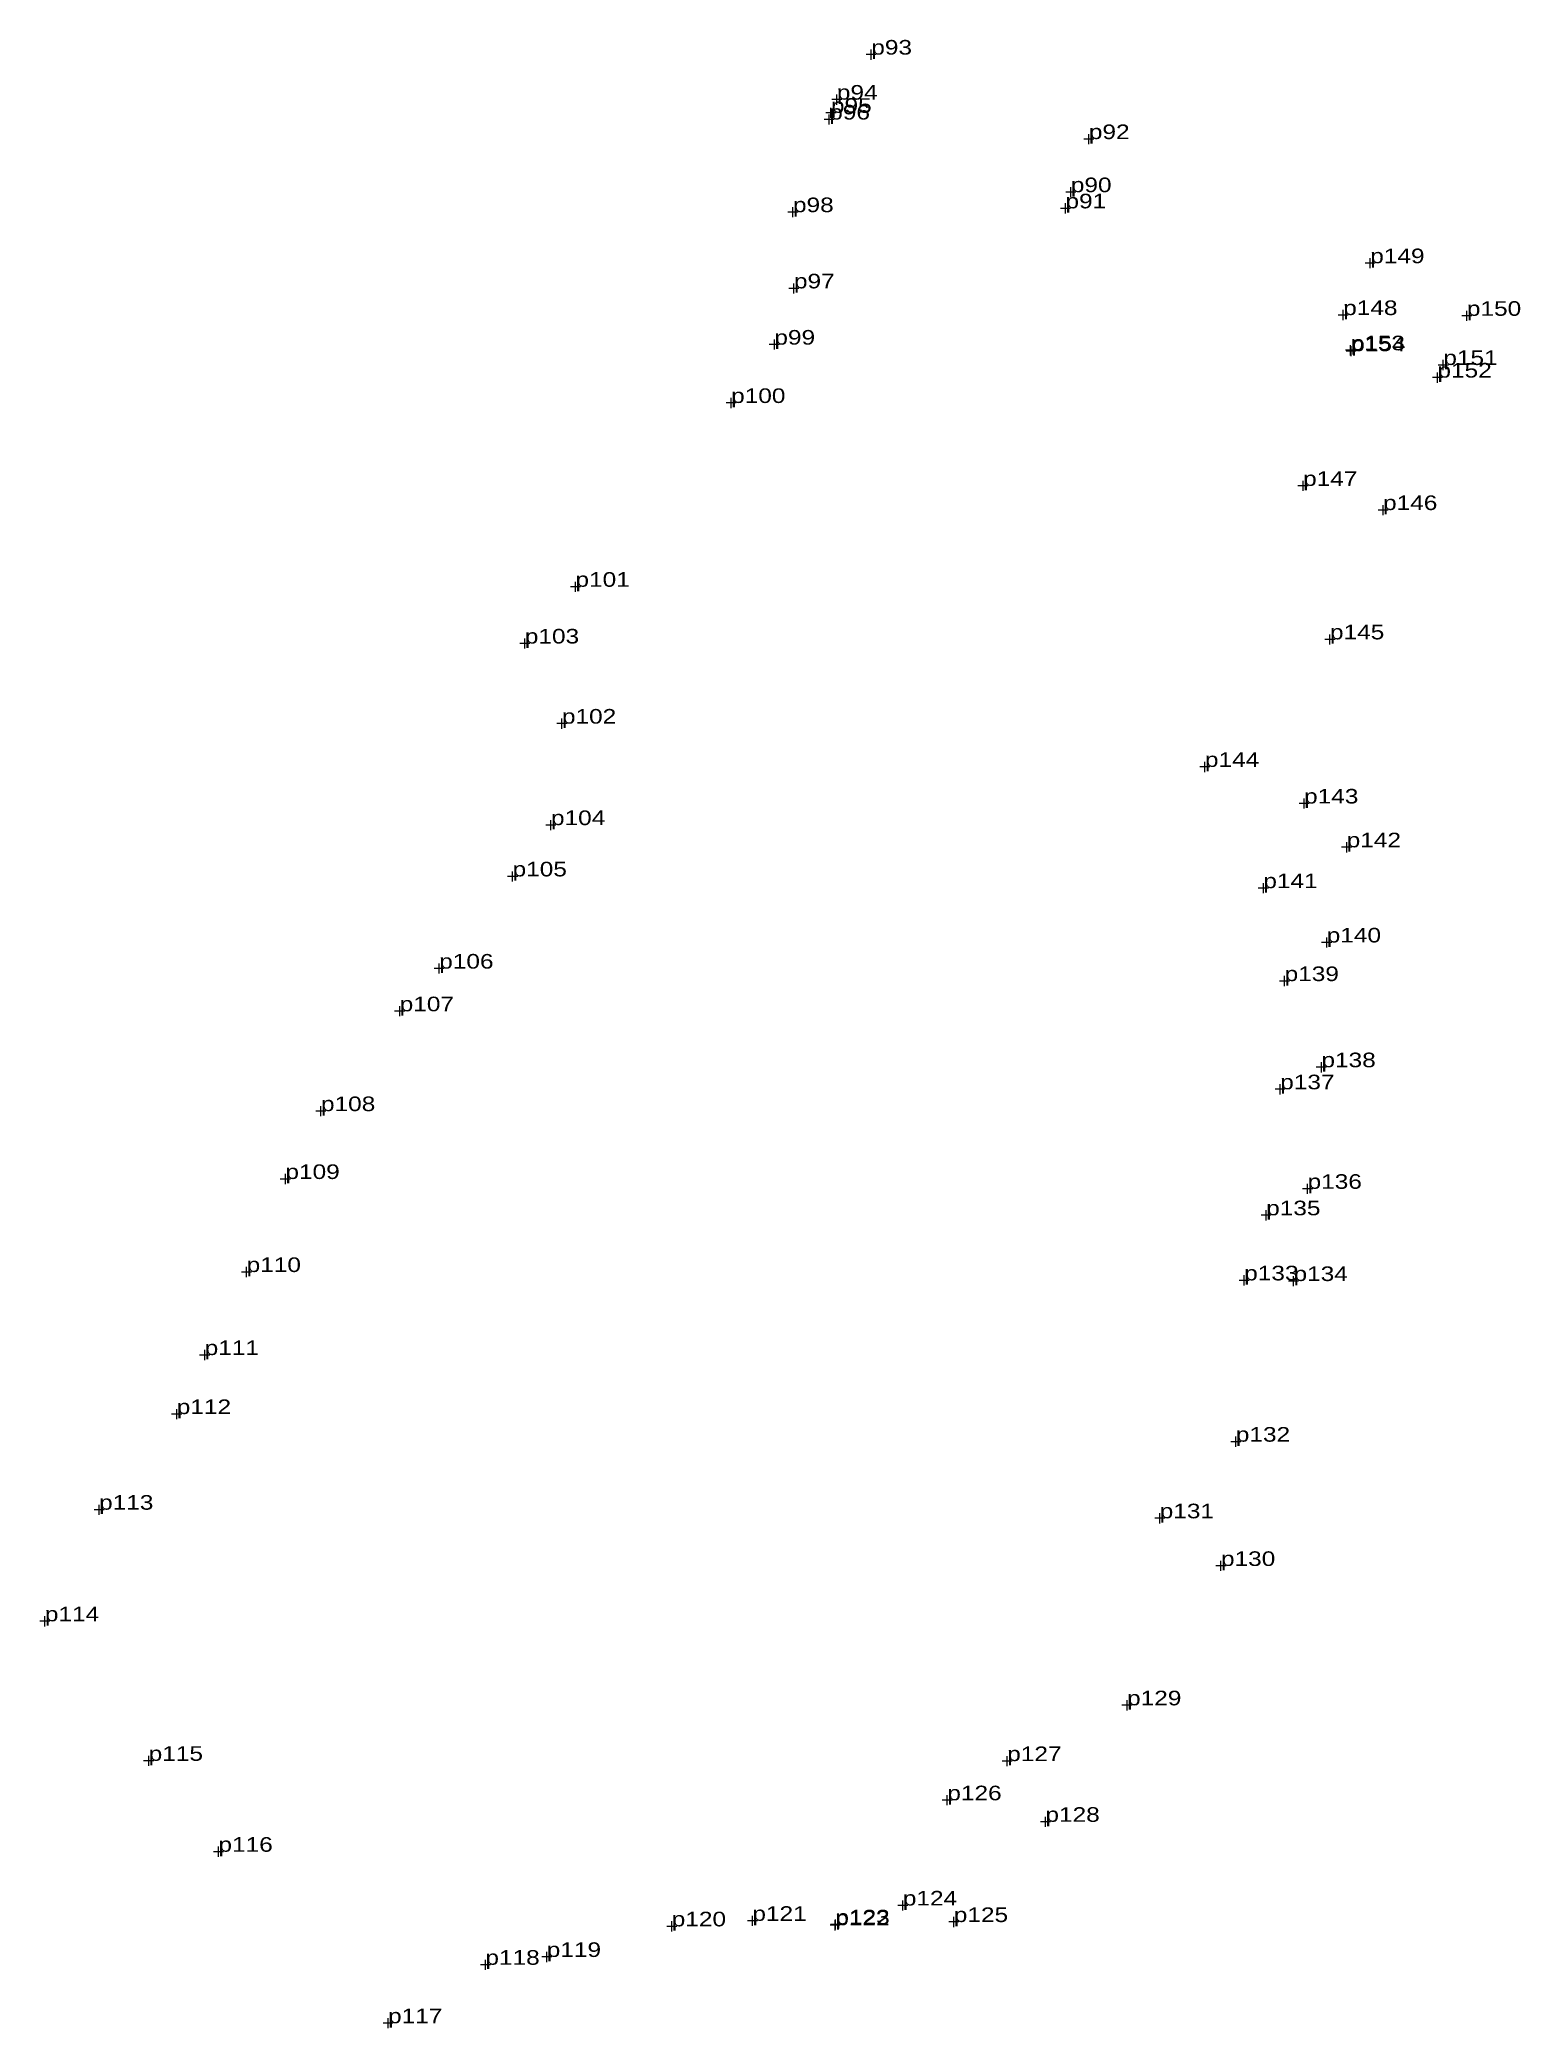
# Model space of a CAD drawing. Header units: metres. Extents: x 536275 to 560205, y 1827744 to 1849981.
# Drawn here: x 544880.1 to 545062.5, y 1831862.3 to 1832107.3 of the extents above; entities that cross this region are included whole.
import ezdxf

# ---------------------------------------------------------------- set-up
doc = ezdxf.new("R2010")
doc.units = ezdxf.units.M
doc.header["$LTSCALE"] = 0.72
doc.layers.add('12', color=7, linetype='Continuous')
doc.layers.add('7', color=7, linetype='Continuous', lineweight=13)

msp = doc.modelspace()

# ---------------------------------------------------------------- texts
at = {"layer": '12', "width": 1.25}
for s, p in [('p93', (544982.55, 1832105.48)), ('p93', (544982.55, 1832105.48)), ('p95', (544977.58, 1832098.31)), ('p95', (544977.58, 1832098.31)), ('p94', (544978.31, 1832099.93)), ('p94', (544978.31, 1832099.93)), ('p96', (544977.37, 1832097.48)), ('p96', (544977.37, 1832097.48)), ('p92', (545009.36, 1832095.07)), ('p92', (545009.36, 1832095.07)), ('p90', (545007.14, 1832088.53)), ('p90', (545007.14, 1832088.53)), ('p98', (544972.9, 1832086.07)), ('p98', (544972.9, 1832086.07)), ('p91', (545006.48, 1832086.54)), ('p91', (545006.48, 1832086.54)), ('p149', (545044.03, 1832079.78)), ('p149', (545044.03, 1832079.78)), ('p97', (544973.02, 1832076.68)), ('p97', (544973.02, 1832076.68)), ('p148', (545040.7, 1832073.39)), ('p148', (545040.7, 1832073.39)), ('p150', (545055.94, 1832073.3)), ('p150', (545055.94, 1832073.3)), ('p99', (544970.61, 1832069.75)), ('p99', (544970.61, 1832069.75)), ('p153', (545041.62, 1832069.05)), ('p153', (545041.62, 1832069.05)), ('p154', (545041.69, 1832068.94)), ('p154', (545041.69, 1832068.94)), ('p151', (545053.04, 1832067.24)), ('p151', (545053.04, 1832067.24)), ('p152', (545052.31, 1832065.69)), ('p152', (545052.31, 1832065.69)), ('p100', (544965.28, 1832062.56)), ('p100', (544965.28, 1832062.56)), ('p147', (545035.76, 1832052.35)), ('p147', (545035.76, 1832052.35)), ('p146', (545045.61, 1832049.37)), ('p146', (545045.61, 1832049.37)), ('p101', (544946.1, 1832039.92)), ('p101', (544946.1, 1832039.92)), ('p103', (544939.86, 1832032.93)), ('p103', (544939.86, 1832032.93)), ('p145', (545039.07, 1832033.44)), ('p145', (545039.07, 1832033.44)), ('p102', (544944.43, 1832023.06)), ('p102', (544944.43, 1832023.06)), ('p144', (545023.66, 1832017.73)), ('p144', (545023.66, 1832017.73)), ('p143', (545035.88, 1832013.22)), ('p143', (545035.88, 1832013.22)), ('p104', (544943.08, 1832010.56)), ('p104', (544943.08, 1832010.56)), ('p142', (545041.13, 1832007.82)), ('p142', (545041.13, 1832007.82)), ('p105', (544938.35, 1832004.24)), ('p105', (544938.35, 1832004.24)), ('p141', (545030.86, 1832002.79)), ('p141', (545030.86, 1832002.79)), ('p140', (545038.67, 1831996.1)), ('p140', (545038.67, 1831996.1)), ('p106', (544929.31, 1831992.88)), ('p106', (544929.31, 1831992.88)), ('p139', (545033.48, 1831991.34)), ('p139', (545033.48, 1831991.34)), ('p107', (544924.44, 1831987.62)), ('p107', (544924.44, 1831987.62)), ('p138', (545038.02, 1831980.73)), ('p138', (545038.02, 1831980.73)), ('p137', (545032.94, 1831978.01)), ('p137', (545032.94, 1831978.01)), ('p108', (544914.74, 1831975.32)), ('p108', (544914.74, 1831975.32)), ('p109', (544910.36, 1831966.96)), ('p109', (544910.36, 1831966.96)), ('p136', (545036.31, 1831965.75)), ('p136', (545036.31, 1831965.75)), ('p135', (545031.21, 1831962.49)), ('p135', (545031.21, 1831962.49)), ('p110', (544905.58, 1831955.5)), ('p110', (544905.58, 1831955.5)), ('p133', (545028.5, 1831954.47)), ('p133', (545028.5, 1831954.47)), ('p134', (545034.58, 1831954.39)), ('p134', (545034.58, 1831954.39)), ('p111', (544900.41, 1831945.27)), ('p111', (544900.41, 1831945.27)), ('p112', (544896.97, 1831938)), ('p112', (544896.97, 1831938)), ('p132', (545027.47, 1831934.6)), ('p132', (545027.47, 1831934.6)), ('p113', (544887.4, 1831926.22)), ('p113', (544887.4, 1831926.22)), ('p131', (545018.09, 1831925.16)), ('p131', (545018.09, 1831925.16)), ('p130', (545025.64, 1831919.29)), ('p130', (545025.64, 1831919.29)), ('p114', (544880.72, 1831912.47)), ('p114', (544880.72, 1831912.47)), ('p129', (545014.07, 1831902.12)), ('p129', (545014.07, 1831902.12)), ('p115', (544893.51, 1831895.28)), ('p115', (544893.51, 1831895.28)), ('p127', (544999.3, 1831895.25)), ('p127', (544999.3, 1831895.25)), ('p126', (544991.92, 1831890.42)), ('p126', (544991.92, 1831890.42)), ('p128', (545004.01, 1831887.77)), ('p128', (545004.01, 1831887.77)), ('p116', (544902.11, 1831884.08)), ('p116', (544902.11, 1831884.08)), ('p124', (544986.44, 1831877.46)), ('p124', (544986.44, 1831877.46)), ('p120', (544957.96, 1831874.89)), ('p120', (544957.96, 1831874.89)), ('p121', (544967.9, 1831875.57)), ('p121', (544967.9, 1831875.57)), ('p122', (544978.11, 1831875.03)), ('p122', (544978.11, 1831875.03)), ('p123', (544978.13, 1831875.13)), ('p123', (544978.13, 1831875.13)), ('p125', (544992.72, 1831875.42)), ('p125', (544992.72, 1831875.42)), ('p118', (544935, 1831870.16)), ('p118', (544935, 1831870.16)), ('p119', (544942.56, 1831871.12)), ('p119', (544942.56, 1831871.12)), ('p117', (544923.01, 1831862.96)), ('p117', (544923.01, 1831862.96))]:
    msp.add_text(s, height=1.8, dxfattribs=at).set_placement(p)

# ---------------------------------------------------------------- linework, layer by layer
at = {"layer": '7'}
for p, q in [((544983.17, 1832105.48), (544981.92, 1832105.48)), ((544983.17, 1832105.48), (544981.92, 1832105.48)), ((544982.55, 1832104.85), (544982.55, 1832106.1)), ((544982.55, 1832104.85), (544982.55, 1832106.1)), ((544978.94, 1832099.93), (544977.69, 1832099.93)), ((544978.94, 1832099.93), (544977.69, 1832099.93)), ((544978.31, 1832099.31), (544978.31, 1832100.56)), ((544978.31, 1832099.31), (544978.31, 1832100.56)), ((544977.99, 1832097.48), (544976.74, 1832097.48)), ((544977.99, 1832097.48), (544976.74, 1832097.48)), ((544978.21, 1832098.31), (544976.96, 1832098.31)), ((544978.21, 1832098.31), (544976.96, 1832098.31)), ((544977.37, 1832096.86), (544977.37, 1832098.11)), ((544977.37, 1832096.86), (544977.37, 1832098.11)), ((544977.58, 1832097.69), (544977.58, 1832098.94)), ((544977.58, 1832097.69), (544977.58, 1832098.94)), ((545009.98, 1832095.07), (545008.74, 1832095.07)), ((545009.98, 1832095.07), (545008.74, 1832095.07)), ((545009.36, 1832094.44), (545009.36, 1832095.69)), ((545009.36, 1832094.44), (545009.36, 1832095.69)), ((545007.77, 1832088.53), (545006.52, 1832088.53)), ((545007.77, 1832088.53), (545006.52, 1832088.53)), ((545007.15, 1832087.91), (545007.15, 1832089.16)), ((545007.15, 1832087.91), (545007.15, 1832089.16)), ((544973.53, 1832086.07), (544972.28, 1832086.07)), ((544973.53, 1832086.07), (544972.28, 1832086.07)), ((544972.9, 1832085.45), (544972.9, 1832086.69)), ((544972.9, 1832085.45), (544972.9, 1832086.69)), ((545007.1, 1832086.54), (545005.85, 1832086.54)), ((545007.1, 1832086.54), (545005.85, 1832086.54)), ((545006.48, 1832085.92), (545006.48, 1832087.16)), ((545006.48, 1832085.92), (545006.48, 1832087.16)), ((545044.03, 1832079.15), (545044.03, 1832080.4)), ((545044.03, 1832079.15), (545044.03, 1832080.4)), ((545044.66, 1832079.78), (545043.41, 1832079.78)), ((545044.66, 1832079.78), (545043.41, 1832079.78)), ((544973.64, 1832076.67), (544972.39, 1832076.67)), ((544973.64, 1832076.67), (544972.39, 1832076.67)), ((544973.02, 1832076.05), (544973.02, 1832077.3)), ((544973.02, 1832076.05), (544973.02, 1832077.3)), ((545041.33, 1832073.39), (545040.08, 1832073.39)), ((545041.33, 1832073.39), (545040.08, 1832073.39)), ((545040.7, 1832072.77), (545040.7, 1832074.02)), ((545040.7, 1832072.77), (545040.7, 1832074.02)), ((545056.57, 1832073.3), (545055.32, 1832073.3)), ((545056.57, 1832073.3), (545055.32, 1832073.3)), ((545055.94, 1832072.68), (545055.94, 1832073.93)), ((545055.94, 1832072.68), (545055.94, 1832073.93)), ((544970.61, 1832069.13), (544970.61, 1832070.38)), ((544970.61, 1832069.13), (544970.61, 1832070.38)), ((544971.23, 1832069.75), (544969.98, 1832069.75)), ((544971.23, 1832069.75), (544969.98, 1832069.75)), ((545042.24, 1832069.05), (545040.99, 1832069.05)), ((545042.24, 1832069.05), (545040.99, 1832069.05)), ((545042.31, 1832068.94), (545041.06, 1832068.94)), ((545042.31, 1832068.94), (545041.06, 1832068.94)), ((545041.62, 1832068.42), (545041.62, 1832069.67)), ((545041.62, 1832068.42), (545041.62, 1832069.67)), ((545041.69, 1832068.32), (545041.69, 1832069.57)), ((545041.69, 1832068.32), (545041.69, 1832069.57)), ((545053.03, 1832066.62), (545053.03, 1832067.87)), ((545053.03, 1832066.62), (545053.03, 1832067.87)), ((545052.93, 1832065.69), (545051.69, 1832065.69)), ((545052.93, 1832065.69), (545051.69, 1832065.69)), ((545052.31, 1832065.06), (545052.31, 1832066.31)), ((545052.31, 1832065.06), (545052.31, 1832066.31)), ((545053.66, 1832067.24), (545052.41, 1832067.24)), ((545053.66, 1832067.24), (545052.41, 1832067.24)), ((544965.28, 1832061.93), (544965.28, 1832063.18)), ((544965.28, 1832061.93), (544965.28, 1832063.18)), ((544965.91, 1832062.56), (544964.66, 1832062.56)), ((544965.91, 1832062.56), (544964.66, 1832062.56)), ((545036.38, 1832052.35), (545035.13, 1832052.35)), ((545036.38, 1832052.35), (545035.13, 1832052.35)), ((545035.75, 1832051.73), (545035.75, 1832052.98)), ((545035.75, 1832051.73), (545035.75, 1832052.98)), ((545046.24, 1832049.37), (545044.99, 1832049.37)), ((545046.24, 1832049.37), (545044.99, 1832049.37)), ((545045.61, 1832048.74), (545045.61, 1832049.99)), ((545045.61, 1832048.74), (545045.61, 1832049.99)), ((544946.72, 1832039.92), (544945.47, 1832039.92)), ((544946.72, 1832039.92), (544945.47, 1832039.92)), ((544946.09, 1832039.29), (544946.09, 1832040.54)), ((544946.09, 1832039.29), (544946.09, 1832040.54)), ((544939.87, 1832032.31), (544939.87, 1832033.56)), ((544939.87, 1832032.31), (544939.87, 1832033.56)), ((545039.7, 1832033.44), (545038.45, 1832033.44)), ((545039.7, 1832033.44), (545038.45, 1832033.44)), ((545039.07, 1832032.81), (545039.07, 1832034.06)), ((545039.07, 1832032.81), (545039.07, 1832034.06)), ((544940.49, 1832032.93), (544939.24, 1832032.93)), ((544940.49, 1832032.93), (544939.24, 1832032.93)), ((544944.43, 1832022.43), (544944.43, 1832023.68)), ((544944.43, 1832022.43), (544944.43, 1832023.68)), ((544945.06, 1832023.06), (544943.81, 1832023.06)), ((544945.06, 1832023.06), (544943.81, 1832023.06)), ((545024.28, 1832017.73), (545023.03, 1832017.73)), ((545024.28, 1832017.73), (545023.03, 1832017.73)), ((545023.66, 1832017.1), (545023.66, 1832018.35)), ((545023.66, 1832017.1), (545023.66, 1832018.35)), ((545035.88, 1832012.59), (545035.88, 1832013.84)), ((545035.88, 1832012.59), (545035.88, 1832013.84)), ((545036.51, 1832013.22), (545035.26, 1832013.22)), ((545036.51, 1832013.22), (545035.26, 1832013.22)), ((544943.7, 1832010.56), (544942.45, 1832010.56)), ((544943.7, 1832010.56), (544942.45, 1832010.56)), ((544943.08, 1832009.93), (544943.08, 1832011.18)), ((544943.08, 1832009.93), (544943.08, 1832011.18)), ((545041.75, 1832007.82), (545040.51, 1832007.82)), ((545041.75, 1832007.82), (545040.51, 1832007.82)), ((545041.13, 1832007.2), (545041.13, 1832008.45)), ((545041.13, 1832007.2), (545041.13, 1832008.45)), ((544938.98, 1832004.24), (544937.73, 1832004.24)), ((544938.98, 1832004.24), (544937.73, 1832004.24)), ((544938.35, 1832003.61), (544938.35, 1832004.86)), ((544938.35, 1832003.61), (544938.35, 1832004.86)), ((545031.49, 1832002.79), (545030.24, 1832002.79)), ((545031.49, 1832002.79), (545030.24, 1832002.79)), ((545030.86, 1832002.16), (545030.86, 1832003.41)), ((545030.86, 1832002.16), (545030.86, 1832003.41)), ((545038.67, 1831995.47), (545038.67, 1831996.72)), ((545038.67, 1831995.47), (545038.67, 1831996.72)), ((545039.29, 1831996.1), (545038.04, 1831996.1)), ((545039.29, 1831996.1), (545038.04, 1831996.1)), ((544929.93, 1831992.89), (544928.68, 1831992.89)), ((544929.93, 1831992.89), (544928.68, 1831992.89)), ((544929.31, 1831992.26), (544929.31, 1831993.51)), ((544929.31, 1831992.26), (544929.31, 1831993.51)), ((545033.48, 1831990.72), (545033.48, 1831991.97)), ((545033.48, 1831990.72), (545033.48, 1831991.97)), ((545034.1, 1831991.34), (545032.86, 1831991.34)), ((545034.1, 1831991.34), (545032.86, 1831991.34)), ((544925.07, 1831987.62), (544923.82, 1831987.62)), ((544925.07, 1831987.62), (544923.82, 1831987.62)), ((544924.44, 1831987), (544924.44, 1831988.25)), ((544924.44, 1831987), (544924.44, 1831988.25)), ((545038.64, 1831980.73), (545037.39, 1831980.73)), ((545038.64, 1831980.73), (545037.39, 1831980.73)), ((545038.02, 1831980.1), (545038.02, 1831981.35)), ((545038.02, 1831980.1), (545038.02, 1831981.35)), ((545033.57, 1831978.01), (545032.32, 1831978.01)), ((545033.57, 1831978.01), (545032.32, 1831978.01)), ((545032.94, 1831977.39), (545032.94, 1831978.63)), ((545032.94, 1831977.39), (545032.94, 1831978.63)), ((544915.36, 1831975.32), (544914.12, 1831975.32)), ((544915.36, 1831975.32), (544914.12, 1831975.32)), ((544914.74, 1831974.69), (544914.74, 1831975.94)), ((544914.74, 1831974.69), (544914.74, 1831975.94)), ((544910.36, 1831966.34), (544910.36, 1831967.58)), ((544910.36, 1831966.34), (544910.36, 1831967.58)), ((544910.98, 1831966.96), (544909.73, 1831966.96)), ((544910.98, 1831966.96), (544909.73, 1831966.96)), ((545036.94, 1831965.75), (545035.69, 1831965.75)), ((545036.94, 1831965.75), (545035.69, 1831965.75)), ((545036.31, 1831965.12), (545036.31, 1831966.37)), ((545036.31, 1831965.12), (545036.31, 1831966.37)), ((545031.84, 1831962.49), (545030.59, 1831962.49)), ((545031.84, 1831962.49), (545030.59, 1831962.49)), ((545031.21, 1831961.86), (545031.21, 1831963.11)), ((545031.21, 1831961.86), (545031.21, 1831963.11)), ((544906.2, 1831955.5), (544904.95, 1831955.5)), ((544906.2, 1831955.5), (544904.95, 1831955.5)), ((544905.58, 1831954.87), (544905.58, 1831956.12)), ((544905.58, 1831954.87), (544905.58, 1831956.12)), ((545028.5, 1831953.85), (545028.5, 1831955.1)), ((545028.5, 1831953.85), (545028.5, 1831955.1)), ((545029.13, 1831954.47), (545027.88, 1831954.47)), ((545029.13, 1831954.47), (545027.88, 1831954.47)), ((545035.2, 1831954.39), (545033.96, 1831954.39)), ((545035.2, 1831954.39), (545033.96, 1831954.39)), ((545034.58, 1831953.76), (545034.58, 1831955.01)), ((545034.58, 1831953.76), (545034.58, 1831955.01)), ((544901.03, 1831945.27), (544899.79, 1831945.27)), ((544901.03, 1831945.27), (544899.79, 1831945.27)), ((544900.41, 1831944.65), (544900.41, 1831945.9)), ((544900.41, 1831944.65), (544900.41, 1831945.9)), ((544897.59, 1831938), (544896.34, 1831938)), ((544897.59, 1831938), (544896.34, 1831938)), ((544896.97, 1831937.38), (544896.97, 1831938.62)), ((544896.97, 1831937.38), (544896.97, 1831938.62)), ((545028.09, 1831934.6), (545026.84, 1831934.6)), ((545028.09, 1831934.6), (545026.84, 1831934.6)), ((545027.47, 1831933.98), (545027.47, 1831935.23)), ((545027.47, 1831933.98), (545027.47, 1831935.23)), ((544888.02, 1831926.22), (544886.78, 1831926.22)), ((544888.02, 1831926.22), (544886.78, 1831926.22)), ((544887.4, 1831925.59), (544887.4, 1831926.84)), ((544887.4, 1831925.59), (544887.4, 1831926.84)), ((545018.09, 1831924.54), (545018.09, 1831925.79)), ((545018.09, 1831924.54), (545018.09, 1831925.79)), ((545018.71, 1831925.16), (545017.47, 1831925.16)), ((545018.71, 1831925.16), (545017.47, 1831925.16)), ((545026.26, 1831919.29), (545025.01, 1831919.29)), ((545026.26, 1831919.29), (545025.01, 1831919.29)), ((545025.64, 1831918.67), (545025.64, 1831919.92)), ((545025.64, 1831918.67), (545025.64, 1831919.92)), ((544881.34, 1831912.47), (544880.09, 1831912.47)), ((544881.34, 1831912.47), (544880.09, 1831912.47)), ((544880.71, 1831911.85), (544880.71, 1831913.1)), ((544880.71, 1831911.85), (544880.71, 1831913.1)), ((545014.69, 1831902.12), (545013.44, 1831902.12)), ((545014.69, 1831902.12), (545013.44, 1831902.12)), ((545014.07, 1831901.5), (545014.07, 1831902.75)), ((545014.07, 1831901.5), (545014.07, 1831902.75)), ((544894.14, 1831895.27), (544892.89, 1831895.27)), ((544894.14, 1831895.27), (544892.89, 1831895.27)), ((544893.51, 1831894.65), (544893.51, 1831895.9)), ((544893.51, 1831894.65), (544893.51, 1831895.9)), ((544999.92, 1831895.25), (544998.67, 1831895.25)), ((544999.92, 1831895.25), (544998.67, 1831895.25)), ((544999.3, 1831894.63), (544999.3, 1831895.87)), ((544999.3, 1831894.63), (544999.3, 1831895.87)), ((544992.54, 1831890.43), (544991.3, 1831890.43)), ((544992.54, 1831890.43), (544991.3, 1831890.43)), ((544991.92, 1831889.8), (544991.92, 1831891.05)), ((544991.92, 1831889.8), (544991.92, 1831891.05)), ((545004.64, 1831887.77), (545003.39, 1831887.77)), ((545004.64, 1831887.77), (545003.39, 1831887.77)), ((545004.01, 1831887.15), (545004.01, 1831888.39)), ((545004.01, 1831887.15), (545004.01, 1831888.39)), ((544902.73, 1831884.08), (544901.48, 1831884.08)), ((544902.73, 1831884.08), (544901.48, 1831884.08)), ((544902.11, 1831883.46), (544902.11, 1831884.71)), ((544902.11, 1831883.46), (544902.11, 1831884.71)), ((544987.06, 1831877.46), (544985.81, 1831877.46)), ((544987.06, 1831877.46), (544985.81, 1831877.46)), ((544986.44, 1831876.83), (544986.44, 1831878.08)), ((544986.44, 1831876.83), (544986.44, 1831878.08)), ((544958.59, 1831874.89), (544957.34, 1831874.89)), ((544958.59, 1831874.89), (544957.34, 1831874.89)), ((544957.96, 1831874.27), (544957.96, 1831875.51)), ((544957.96, 1831874.27), (544957.96, 1831875.51)), ((544968.53, 1831875.57), (544967.28, 1831875.57)), ((544968.53, 1831875.57), (544967.28, 1831875.57)), ((544967.9, 1831874.95), (544967.9, 1831876.2)), ((544967.9, 1831874.95), (544967.9, 1831876.2)), ((544978.73, 1831875.03), (544977.49, 1831875.03)), ((544978.73, 1831875.03), (544977.49, 1831875.03)), ((544978.75, 1831875.13), (544977.51, 1831875.13)), ((544978.75, 1831875.13), (544977.51, 1831875.13)), ((544978.11, 1831874.4), (544978.11, 1831875.65)), ((544978.11, 1831874.4), (544978.11, 1831875.65)), ((544978.13, 1831874.5), (544978.13, 1831875.75)), ((544978.13, 1831874.5), (544978.13, 1831875.75)), ((544993.34, 1831875.43), (544992.09, 1831875.43)), ((544993.34, 1831875.43), (544992.09, 1831875.43)), ((544992.72, 1831874.8), (544992.72, 1831876.05)), ((544992.72, 1831874.8), (544992.72, 1831876.05)), ((544942.56, 1831870.49), (544942.56, 1831871.74)), ((544942.56, 1831870.49), (544942.56, 1831871.74)), ((544935.63, 1831870.16), (544934.38, 1831870.16)), ((544935.63, 1831870.16), (544934.38, 1831870.16)), ((544935, 1831869.53), (544935, 1831870.78)), ((544935, 1831869.53), (544935, 1831870.78)), ((544943.19, 1831871.12), (544941.94, 1831871.12)), ((544943.19, 1831871.12), (544941.94, 1831871.12)), ((544923.64, 1831862.96), (544922.39, 1831862.96)), ((544923.64, 1831862.96), (544922.39, 1831862.96)), ((544923.01, 1831862.34), (544923.01, 1831863.59)), ((544923.01, 1831862.34), (544923.01, 1831863.59))]:
    msp.add_line(p, q, dxfattribs=at)

msp.set_redraw_order([(e.dxf.handle, doc.entitydb.next_handle()) for e in msp.query("TEXT MTEXT ATTDEF DIMENSION ARC_DIMENSION")])  # texts and dimensions are drawn at this point

doc.saveas('drawing.dxf')
